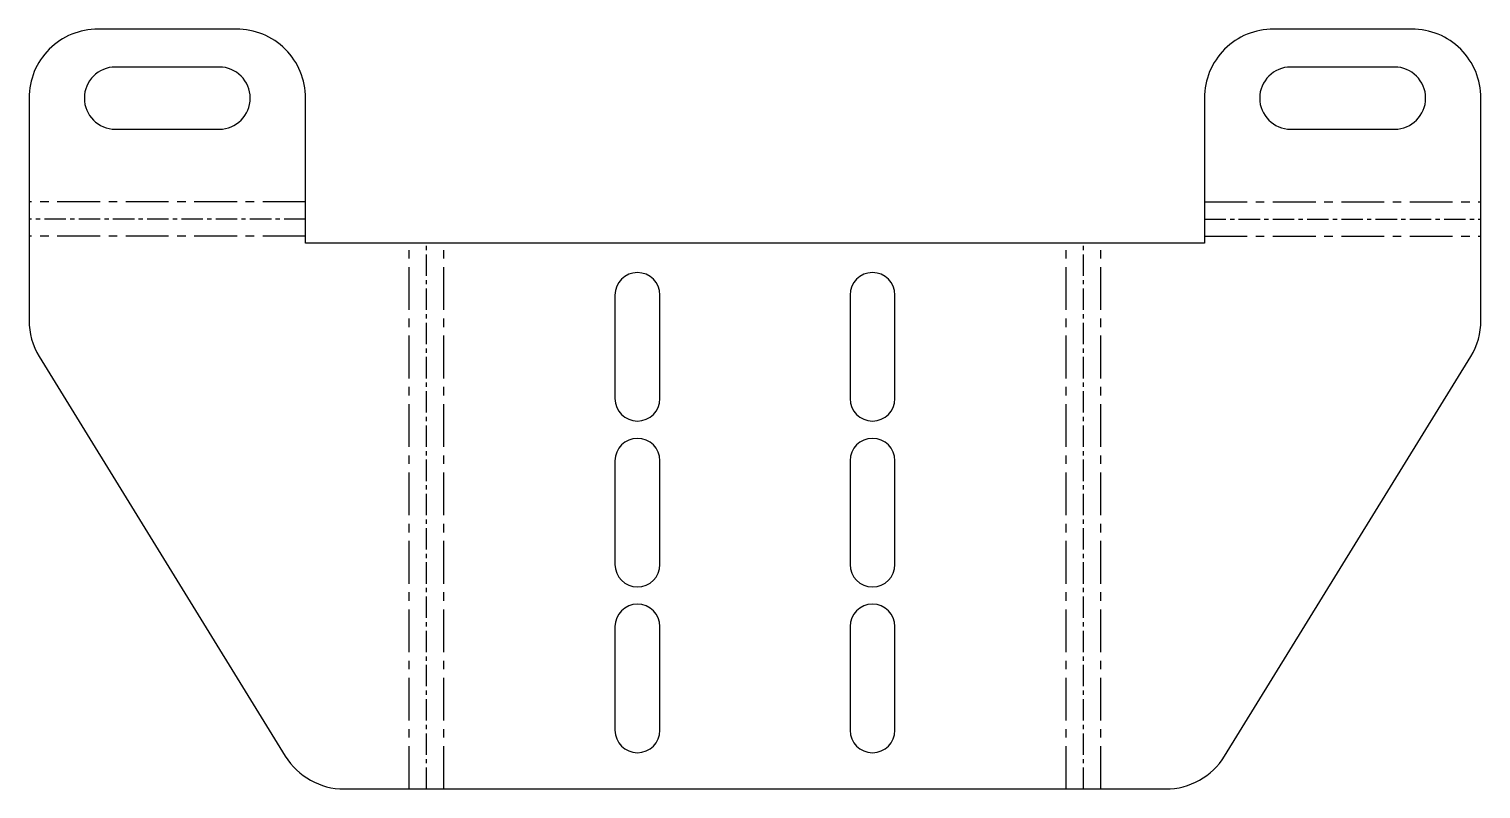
# Model space of a CAD drawing. Header units: inches. Extents: x -1146 to 223752, y 26431 to 27942.
# Drawn here: x 157410 to 157620, y 26610.7 to 26720.7 of the extents above; entities that cross this region are included whole.
import ezdxf

# ---------------------------------------------------------------- set-up
doc = ezdxf.new("R2010")
doc.units = ezdxf.units.IN
doc.header["$LTSCALE"] = 0.194989
doc.linetypes.add('CENTER', pattern=[50.8, 31.75, -6.35, 6.35, -6.35])
doc.layers.add('可见 (ISO)', color=7, linetype='Continuous', lineweight=25)
doc.layers.add('折弯线', color=1, linetype='CENTER')

msp = doc.modelspace()

# ---------------------------------------------------------------- linework, layer by layer
at = {"layer": '可见 (ISO)'}
for points in [[(157560.01, 26610.7), (157574.42, 26610.7, 0.260446), (157582.94, 26615.46), (157618.53, 26673.29, 0.138795), (157620.01, 26678.53), (157620.01, 26710.7, 0.414214), (157610.01, 26720.7), (157590.01, 26720.7, 0.414214), (157580.01, 26710.7), (157580.01, 26689.7), (157560.01, 26689.7), (157470.01, 26689.7), (157450.01, 26689.7), (157450.01, 26710.7, 0.414214), (157440.01, 26720.7), (157420.01, 26720.7, 0.414214), (157410.01, 26710.7), (157410.01, 26678.53, 0.138795), (157411.5, 26673.29), (157447.08, 26615.46, 0.260446), (157455.6, 26610.7), (157470.01, 26610.7)], [(157422.51, 26706.2), (157437.51, 26706.2, 1), (157437.51, 26715.2), (157422.51, 26715.2, 1)], [(157592.51, 26706.2), (157607.51, 26706.2, 1), (157607.51, 26715.2), (157592.51, 26715.2, 1)], [(157501.26, 26667.2), (157501.26, 26682.2, 1), (157494.76, 26682.2), (157494.76, 26667.2, 1)], [(157535.26, 26667.2), (157535.26, 26682.2, 1), (157528.76, 26682.2), (157528.76, 26667.2, 1)], [(157501.26, 26643.2), (157501.26, 26658.2, 1), (157494.76, 26658.2), (157494.76, 26643.2, 1)], [(157535.26, 26643.2), (157535.26, 26658.2, 1), (157528.76, 26658.2), (157528.76, 26643.2, 1)], [(157501.26, 26619.2), (157501.26, 26634.2, 1), (157494.76, 26634.2), (157494.76, 26619.2, 1)], [(157535.26, 26619.2), (157535.26, 26634.2, 1), (157528.76, 26634.2), (157528.76, 26619.2, 1)]]:
    msp.add_lwpolyline(points, format="xyb", close=True, dxfattribs=at)
at = {"layer": '折弯线', "color": 5, "linetype": 'CENTER'}
for points in [[(157450.01, 26695.7), (157410.01, 26695.7)], [(157580.01, 26695.7), (157620.01, 26695.7)], [(157450.01, 26690.7), (157410.01, 26690.7)], [(157465.01, 26610.7), (157465.01, 26689.7)], [(157470.01, 26610.7), (157470.01, 26689.7)], [(157560.01, 26610.7), (157560.01, 26689.7)], [(157565.01, 26610.7), (157565.01, 26689.7)], [(157580.01, 26690.7), (157620.01, 26690.7)]]:
    msp.add_lwpolyline(points, dxfattribs=at)
at = {"layer": '折弯线', "color": 1, "linetype": 'CENTER', "ltscale": 0.5}
for points in [[(157450.01, 26693.2), (157410.01, 26693.2)], [(157580.01, 26693.2), (157620.01, 26693.2)], [(157467.51, 26610.7), (157467.51, 26689.7)], [(157562.51, 26610.7), (157562.51, 26689.7)]]:
    msp.add_lwpolyline(points, dxfattribs=at)

doc.saveas('drawing.dxf')
